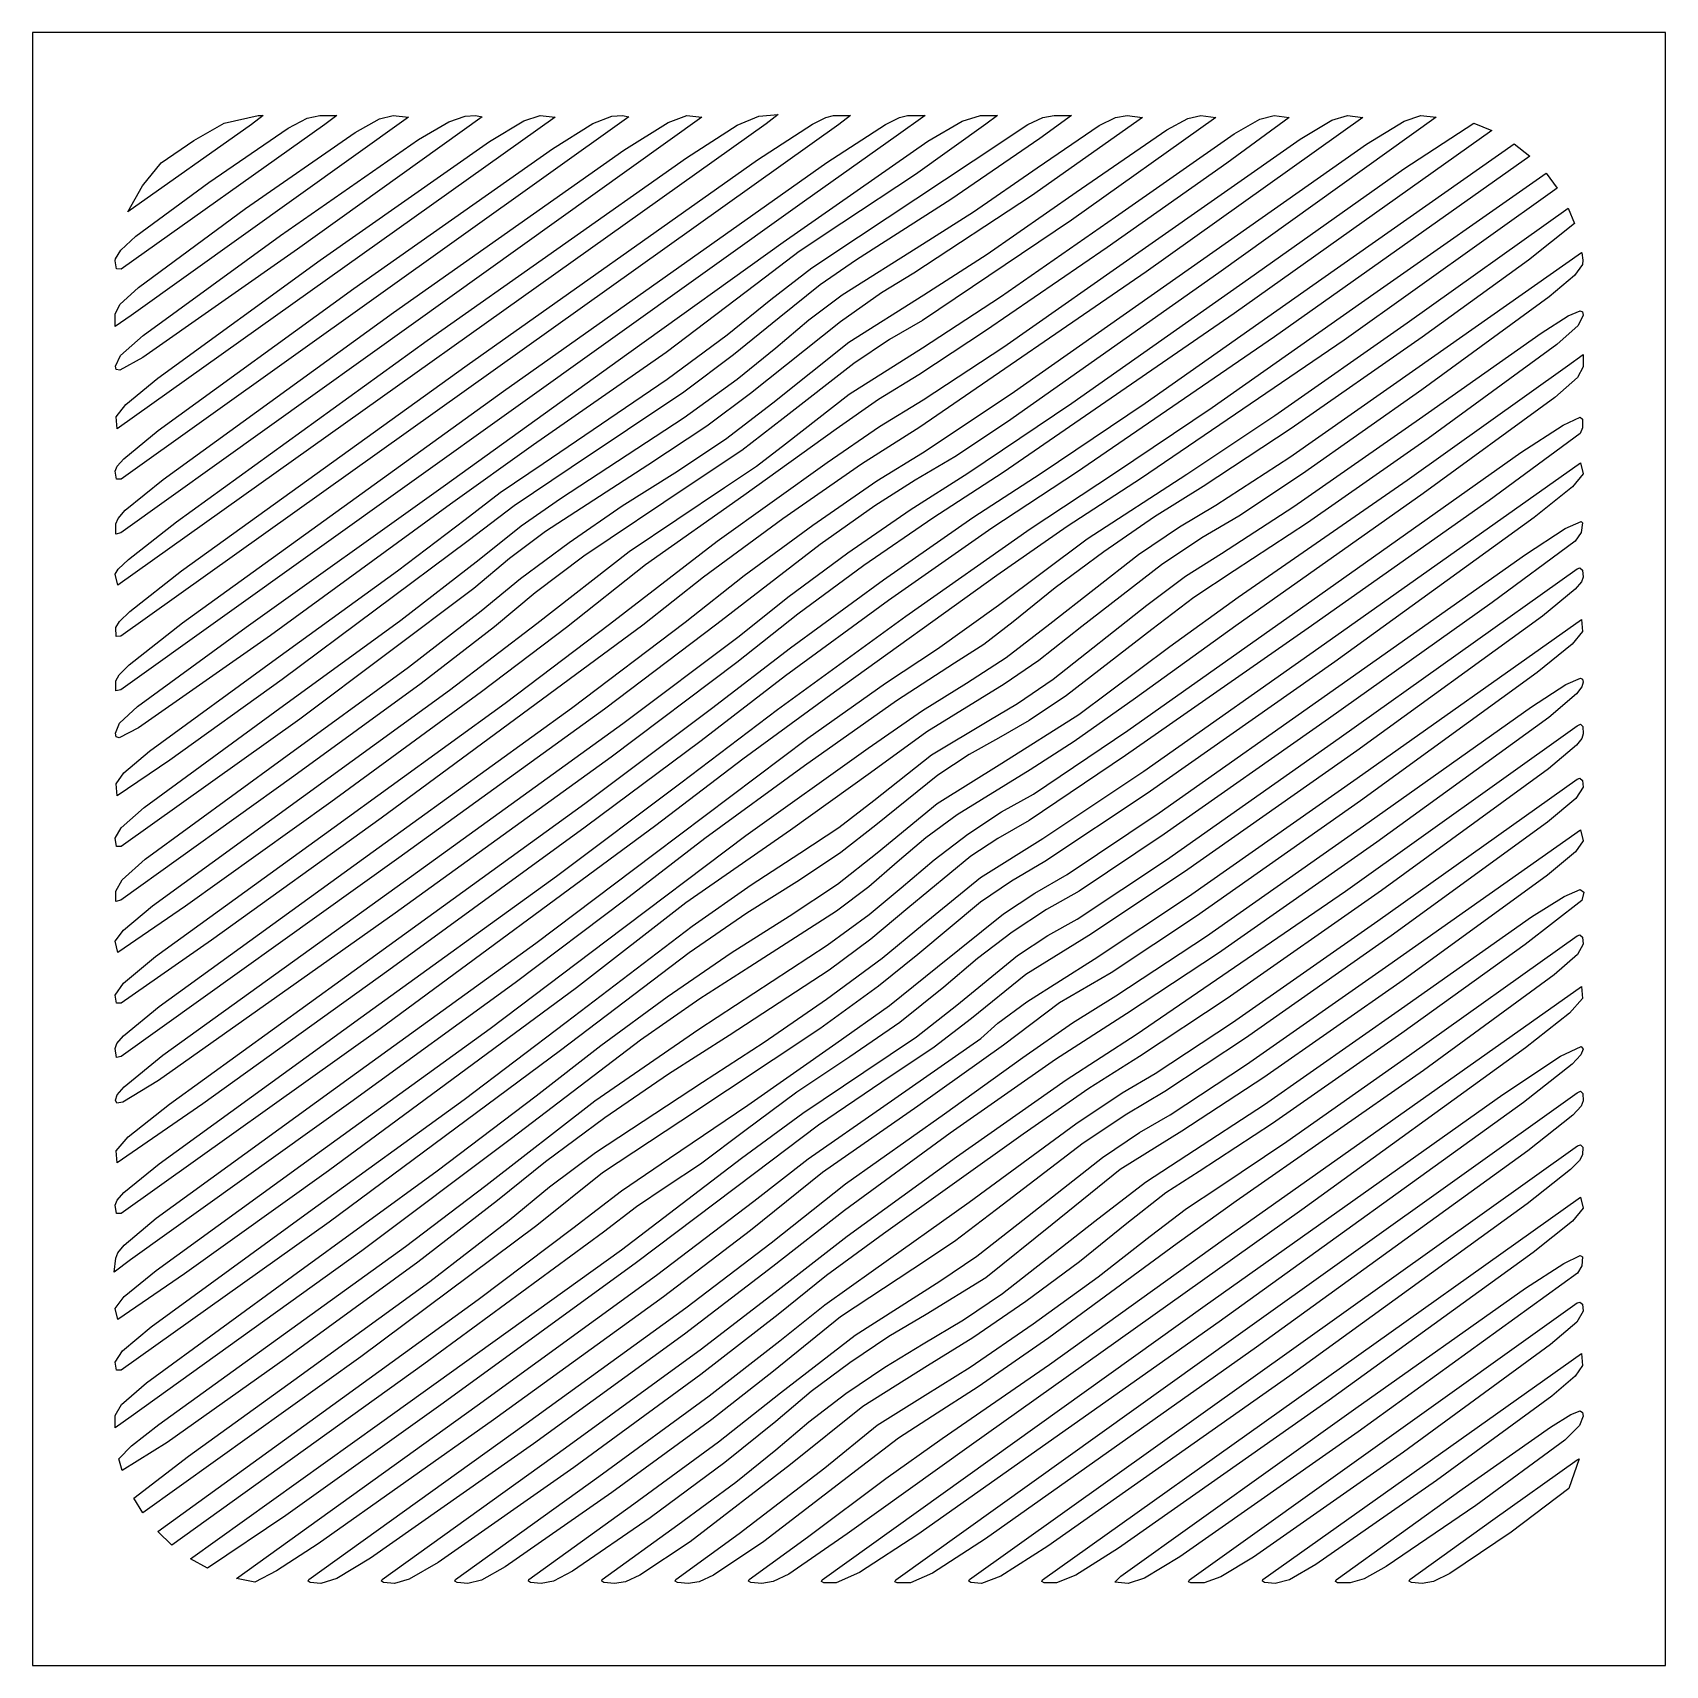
# Model space of a CAD drawing. Extents: x 0 to 100, y 0 to 100.
import ezdxf

# ---------------------------------------------------------------- set-up
doc = ezdxf.new("R2010")
doc.units = 0

msp = doc.modelspace()

# ---------------------------------------------------------------- linework, layer by layer
at = {"layer": 'Calque 1'}
for p, q in [((12.999681, 99.999614), (-0.000552, 99.999614)), ((-0.000552, 99.999614), (-0.000552, 86.999382)), ((86.999207, 99.999614), (12.999681, 99.999614)), ((99.99944, 99.999614), (86.999207, 99.999614)), ((99.99944, 86.999382), (99.99944, 99.999614)), ((32.002112, 94.814396), (5.168633, 75.743756)), ((44.917069, 94.414426), (5.21721, 66.15212)), ((49.378812, 94.379819), (5.402233, 63.025701)), ((36.523809, 94.849136), (5.424961, 72.642261)), ((17.904812, 94.381882), (5.424961, 85.519384)), ((13.408965, 94.383417), (5.835779, 89.016827)), ((23.010417, 94.815454), (6.0244, 82.684403)), ((9.867518, 93.387655), (11.723782, 94.451653)), ((10.794726, 90.830676), (15.639227, 94.144178)), ((11.723782, 94.451653), (13.814094, 94.927585)), ((14.123656, 94.927585), (13.408965, 94.383417)), ((13.814094, 94.927585), (14.123656, 94.927585)), ((13.814094, 94.927585), (13.814094, 94.927585)), ((15.639227, 94.144178), (16.822838, 94.761835)), ((27.531585, 94.849665), (16.216031, 86.729745)), ((16.822838, 94.761835), (17.579322, 94.927585)), ((17.579242, 94.927585), (18.620006, 94.927585)), ((17.579322, 94.927585), (17.579242, 94.927585)), ((18.620006, 94.927585), (17.904812, 94.381882)), ((19.753103, 93.878923), (21.240845, 94.712685)), ((21.240845, 94.712685), (22.081281, 94.927585)), ((22.081281, 94.927585), (23.010417, 94.815454)), ((22.081281, 94.927585), (22.081281, 94.927585)), ((40.995367, 94.813893), (23.334955, 82.189342)), ((23.622854, 93.449482), (25.481439, 94.54682)), ((25.481439, 94.54682), (26.482566, 94.882738)), ((26.482566, 94.882738), (27.125926, 94.920441)), ((27.125926, 94.92097), (27.531585, 94.849665)), ((27.125926, 94.920441), (27.125926, 94.92097)), ((27.984184, 93.338053), (30.083381, 94.60835)), ((30.083381, 94.60835), (31.074536, 94.927585)), ((31.074536, 94.927585), (31.075039, 94.927585)), ((31.075039, 94.927585), (31.075039, 94.927585)), ((31.075039, 94.927585), (32.002112, 94.814396)), ((31.835626, 92.890249), (34.31817, 94.438357)), ((34.31817, 94.438357), (35.474763, 94.882738)), ((35.474763, 94.882738), (36.118653, 94.92097)), ((36.118653, 94.92097), (36.523809, 94.849136)), ((36.118653, 94.92097), (36.118653, 94.92097)), ((36.20874, 92.792291), (38.925438, 94.504168)), ((38.925438, 94.504168), (40.066204, 94.927585)), ((40.046212, 92.335792), (43.155784, 94.329888)), ((40.066204, 94.927585), (40.995367, 94.813893)), ((40.066204, 94.927585), (40.066204, 94.927585)), ((43.155784, 94.329888), (44.466987, 94.882632)), ((44.398348, 92.21976), (47.753712, 94.389769)), ((44.466987, 94.882632), (45.666395, 94.996297)), ((45.666395, 94.996297), (44.917069, 94.414426)), ((47.753712, 94.389769), (48.582272, 94.810523)), ((48.582272, 94.810523), (49.049115, 94.927585)), ((48.645573, 92.047235), (52.231891, 94.374981)), ((49.049115, 94.927585), (50.093503, 94.927585)), ((49.049115, 94.927585), (49.049115, 94.927585)), ((50.093503, 94.927585), (49.378812, 94.379819)), ((52.231891, 94.374981), (53.09185, 94.810022)), ((54.658592, 94.927585), (52.879377, 93.653247)), ((53.09185, 94.810022), (53.575442, 94.927056)), ((53.575442, 94.927585), (54.658592, 94.927585)), ((53.575442, 94.927056), (53.575442, 94.927585)), ((58.371009, 94.384449), (54.074604, 91.308446)), ((54.834943, 93.347865), (56.940381, 94.577665)), ((56.940381, 94.577665), (58.053721, 94.927585)), ((57.610862, 92.155152), (60.945286, 94.380668)), ((58.053721, 94.927585), (59.085701, 94.927585)), ((58.053721, 94.927585), (58.053721, 94.927585)), ((59.085701, 94.927585), (58.371009, 94.384449)), ((60.945286, 94.380668), (61.870872, 94.80913)), ((67.972488, 94.812332), (61.186079, 90.009384)), ((61.522748, 91.722611), (65.32853, 94.307591)), ((63.620812, 94.927585), (61.68761, 93.511642)), ((61.870872, 94.80913), (62.563009, 94.927585)), ((62.563009, 94.927585), (63.620812, 94.927585)), ((62.563009, 94.927585), (62.563009, 94.927585)), ((72.468838, 94.812332), (63.629282, 88.507958)), ((63.920532, 90.226051), (69.458611, 94.051921)), ((65.32853, 94.307591), (66.330084, 94.795242)), ((66.330084, 94.795242), (67.042823, 94.927585)), ((67.042823, 94.927585), (67.972488, 94.812332)), ((67.042823, 94.927585), (67.042823, 94.927585)), ((81.461061, 94.812861), (68.196401, 85.343257)), ((69.458611, 94.051921), (70.748981, 94.746134)), ((70.748981, 94.746134), (71.539199, 94.927585)), ((71.539199, 94.927585), (72.468838, 94.812332)), ((71.539199, 94.927585), (71.539199, 94.927585)), ((85.957411, 94.814396), (72.643516, 85.295626)), ((76.964685, 94.812861), (73.142585, 91.998983)), ((73.593061, 93.795824), (75.172198, 94.696598)), ((75.172198, 94.696598), (76.035549, 94.927056)), ((76.035549, 94.927585), (76.964685, 94.812861)), ((76.035549, 94.927056), (76.035549, 94.927585)), ((77.629767, 93.469964), (79.57943, 94.633707)), ((79.57943, 94.633707), (80.533989, 94.927585)), ((80.533989, 94.927585), (81.461061, 94.812861)), ((80.533989, 94.927585), (80.533989, 94.927585)), ((81.705682, 93.169417), (83.995109, 94.575052)), ((83.989298, 91.660577), (88.272513, 94.452261)), ((83.995109, 94.575052), (85.032403, 94.927585)), ((85.032403, 94.927585), (85.957411, 94.814396)), ((85.032403, 94.927585), (85.032403, 94.927585)), ((88.272513, 94.45279), (89.380454, 93.996993)), ((88.272513, 94.452261), (88.272513, 94.45279)), ((7.871851, 92.024395), (9.867518, 93.387655)), ((13.038945, 89.22045), (19.753103, 93.878923)), ((15.181459, 87.579824), (23.622854, 93.449482)), ((17.611283, 86.068711), (27.984184, 93.338053)), ((45.965585, 87.168371), (54.834943, 93.347865)), ((52.879377, 93.653247), (47.265772, 89.681909)), ((61.68761, 93.511642), (56.227381, 89.777262)), ((66.318844, 88.726923), (73.593061, 93.795824)), ((68.154891, 86.840235), (77.629767, 93.469964)), ((70.21938, 85.110629), (81.705682, 93.169417)), ((89.380454, 93.996993), (73.591821, 82.795316)), ((78.965594, 84.929866), (90.74213, 93.193931)), ((90.74213, 93.193931), (91.707964, 92.427064)), ((90.74213, 93.193931), (90.74213, 93.193931)), ((6.719622, 90.61973), (7.871851, 92.024395)), ((19.662834, 84.326273), (31.835626, 92.890249)), ((22.106099, 82.853392), (36.20874, 92.792291)), ((24.166936, 81.135164), (40.046212, 92.335792)), ((26.602978, 79.643789), (44.398348, 92.21976)), ((28.846245, 78.035601), (48.645573, 92.047235)), ((50.590628, 87.49394), (57.610862, 92.155152)), ((91.707964, 92.427064), (76.056967, 81.376427)), ((54.074604, 91.308446), (49.562776, 88.339362)), ((57.620116, 89.025628), (61.522748, 91.722611)), ((73.142585, 91.998983), (65.802209, 86.843972)), ((74.469244, 84.929337), (83.989298, 91.660577)), ((82.144718, 83.995042), (92.700653, 91.391459)), ((92.700653, 91.391989), (93.379176, 90.469044)), ((92.700653, 91.391459), (92.700653, 91.391989)), ((5.835779, 89.016827), (6.719622, 90.61973)), ((6.328227, 87.526729), (10.794726, 90.830676)), ((61.186079, 90.009384), (53.964062, 85.265649)), ((58.468055, 86.440844), (63.920532, 90.226051)), ((93.379176, 90.469044), (80.333564, 81.170866)), ((47.265772, 89.681909), (5.399111, 59.751989)), ((6.480323, 84.398842), (13.038945, 89.22045)), ((56.227381, 89.777262), (50.45368, 86.085247)), ((54.508732, 87.0428), (57.620116, 89.025628)), ((84.183885, 82.226145), (94.056641, 89.253629)), ((94.056641, 89.253629), (94.436979, 88.319836)), ((94.056641, 89.253629), (94.056641, 89.253629)), ((49.562776, 88.339362), (46.95452, 86.599487)), ((63.629282, 88.507958), (54.507171, 82.367115)), ((59.276266, 83.810832), (66.318844, 88.726923)), ((94.436979, 88.319836), (91.622765, 86.061299)), ((5.397801, 86.67755), (6.328227, 87.526729)), ((6.761475, 81.453189), (15.181459, 87.579824)), ((36.523809, 80.397745), (45.965585, 87.168371)), ((47.722344, 85.585152), (50.590628, 87.49394)), ((49.574051, 83.934707), (54.508732, 87.0428)), ((-0.000552, 86.999382), (-0.000552, 12.999856)), ((5.050311, 86.017011), (5.054545, 86.051143)), ((5.141493, 85.5279), (5.050311, 86.017011)), ((5.054545, 86.051143), (5.064863, 86.136391)), ((5.064863, 86.136391), (5.397801, 86.67755)), ((16.216031, 86.729745), (6.754094, 80.096715)), ((7.67085, 78.839728), (17.611283, 86.068711)), ((46.95452, 86.599487), (44.89278, 85.031043)), ((50.45368, 86.085247), (48.237635, 84.549462)), ((54.576942, 83.942204), (58.468055, 86.440844)), ((65.802209, 86.843972), (58.369784, 81.729591)), ((59.484649, 80.763501), (68.154891, 86.840235)), ((84.707389, 79.398917), (94.860762, 86.534906)), ((91.622765, 86.061299), (85.09958, 81.341962)), ((94.860735, 86.534933), (94.885606, 86.521968)), ((94.860762, 86.534906), (94.860735, 86.534933)), ((94.885606, 86.521968), (94.942968, 86.066197)), ((94.942968, 86.066197), (94.919684, 85.799551)), ((99.99944, 12.999856), (99.99944, 86.999382)), ((5.424961, 85.519384), (5.141493, 85.5279)), ((44.89278, 85.031043), (38.802956, 80.404624)), ((45.216286, 83.647671), (47.722344, 85.585152)), ((53.964062, 85.265649), (51.984792, 84.059911)), ((68.196401, 85.343257), (54.334584, 75.844007)), ((72.643516, 85.295626), (59.709257, 76.16944)), ((59.927002, 77.877224), (70.21938, 85.110629)), ((94.440642, 85.129287), (92.879078, 83.810918)), ((94.919684, 85.799551), (94.440642, 85.129287)), ((5.336921, 83.351882), (6.480323, 84.398842)), ((7.677035, 75.628348), (19.662834, 84.326273)), ((48.237635, 84.549462), (45.712882, 82.540761)), ((51.984792, 84.059911), (49.479919, 82.296981)), ((63.637623, 77.305074), (74.469244, 84.929337)), ((68.132147, 77.305603), (78.965594, 84.929866)), ((5.050311, 82.755206), (5.336921, 83.351882)), ((42.530346, 81.491472), (45.216286, 83.647671)), ((47.536244, 82.400562), (49.574051, 83.934707)), ((49.979514, 81.032565), (54.576942, 83.942204)), ((54.508732, 80.698496), (59.276266, 83.810832)), ((72.249809, 77.035252), (82.144718, 83.995042)), ((92.879078, 83.810918), (85.083097, 78.116828)), ((5.050311, 81.997625), (5.050311, 82.755206)), ((6.0244, 82.684403), (5.050311, 81.997625)), ((23.334955, 82.189342), (5.39964, 69.355532)), ((7.985112, 72.635716), (22.106099, 82.853392)), ((45.712882, 82.540761), (42.929194, 80.267508)), ((49.479919, 82.296981), (43.965708, 77.890397)), ((45.516006, 80.689712), (47.536244, 82.400562)), ((54.507171, 82.367115), (52.484331, 81.198215)), ((73.591821, 82.795316), (59.441247, 73.05255)), ((76.07948, 76.543164), (84.183885, 82.226145)), ((92.384427, 81.601293), (94.038827, 82.659675)), ((94.653138, 82.056925), (93.35841, 80.892571)), ((94.038827, 82.659675), (94.780646, 82.969253)), ((94.960986, 82.701575), (94.653138, 82.056925)), ((94.780646, 82.969782), (94.928244, 82.898603)), ((94.780646, 82.969253), (94.780646, 82.969782)), ((94.928244, 82.898603), (94.960986, 82.701575)), ((5.388543, 80.232721), (6.761475, 81.453189)), ((8.807039, 70.040203), (24.166936, 81.135164)), ((38.863357, 78.779195), (42.530346, 81.491472)), ((45.328946, 77.33644), (49.979514, 81.032565)), ((52.484331, 81.198215), (50.286126, 79.737045)), ((58.369784, 81.729591), (54.271533, 79.037603)), ((76.056967, 81.376427), (63.937597, 73.05464)), ((80.333564, 81.170866), (67.906342, 72.709439)), ((85.09958, 81.341962), (77.085765, 75.74543)), ((84.935777, 76.349519), (92.384427, 81.601293)), ((5.064784, 79.574124), (5.388543, 80.232721)), ((6.754094, 80.096715), (5.345974, 79.333562)), ((25.133299, 72.198767), (36.523809, 80.397745)), ((38.802956, 80.404624), (30.678694, 74.745379)), ((42.929194, 80.267508), (39.888388, 77.986901)), ((43.144088, 78.775134), (45.516006, 80.689712)), ((50.018471, 77.858254), (54.508732, 80.698496)), ((54.544371, 77.510589), (59.484649, 80.763501)), ((93.35841, 80.892571), (85.471664, 75.143894)), ((94.00084, 79.592195), (94.974929, 80.281566)), ((94.974929, 80.281566), (94.974929, 79.525018)), ((5.115527, 79.361122), (5.064784, 79.574124)), ((5.345974, 79.333562), (5.115527, 79.361122)), ((9.123143, 67.029255), (26.602978, 79.643789)), ((50.286126, 79.737045), (45.965585, 76.36079)), ((54.271533, 79.037603), (51.801975, 77.535512)), ((76.989804, 74.004573), (84.707389, 79.398917)), ((84.183885, 72.598341), (94.00084, 79.592195)), ((94.974929, 79.525018), (94.629027, 78.885959)), ((5.697715, 77.227505), (7.67085, 78.839728)), ((9.172329, 63.849907), (28.846245, 78.035601)), ((31.274006, 73.619869), (38.863357, 78.779195)), ((39.895869, 76.418502), (43.144088, 78.775134)), ((85.083097, 78.116828), (77.772216, 72.980121)), ((94.629027, 78.885959), (93.234443, 77.663349)), ((5.10508, 76.476545), (5.697715, 77.227505)), ((39.888388, 77.986901), (32.987075, 73.368727)), ((43.965708, 77.890397), (41.291604, 75.888156)), ((42.441621, 75.110206), (45.328946, 77.33644)), ((46.115445, 74.82134), (50.018471, 77.858254)), ((51.801975, 77.535512), (49.222761, 75.713779)), ((51.874792, 75.869178), (54.544371, 77.510589)), ((54.508203, 74.271511), (59.927002, 77.877224)), ((57.269788, 73.014318), (63.637623, 77.305074)), ((61.759947, 73.014847), (68.132147, 77.305603)), ((66.266139, 73.018445), (72.249809, 77.035252)), ((93.234443, 77.663349), (85.157974, 71.77771)), ((5.168633, 75.743756), (5.10508, 76.476545)), ((32.320431, 71.462883), (39.895869, 76.418502)), ((45.965585, 76.36079), (43.427338, 74.414779)), ((59.709257, 76.16944), (56.473397, 74.028335)), ((70.695312, 72.964709), (76.07948, 76.543164)), ((77.234933, 70.968268), (84.935777, 76.349519)), ((93.738704, 75.967895), (94.781678, 76.44461)), ((94.781678, 76.44461), (94.92532, 76.332982)), ((94.781678, 76.44461), (94.781678, 76.44461)), ((94.92532, 76.332982), (94.922631, 75.799567)), ((5.578691, 73.905292), (7.677035, 75.628348)), ((41.291604, 75.888156), (37.671014, 73.504617)), ((39.341194, 73.046253), (42.441621, 75.110206)), ((49.222761, 75.713779), (43.567802, 71.650472)), ((48.663617, 73.666885), (51.874792, 75.869178)), ((54.334584, 75.844007), (50.755385, 73.569099)), ((77.085765, 75.74543), (71.685963, 72.195777)), ((85.471664, 75.143894), (78.075388, 69.978185)), ((94.77546, 75.441549), (89.203618, 71.352291)), ((91.150458, 74.275638), (93.738704, 75.967895)), ((94.922631, 75.799567), (94.77546, 75.441549)), ((30.678694, 74.745379), (25.582878, 71.110987)), ((43.427338, 74.414779), (40.270859, 72.310395)), ((44.334924, 73.452765), (46.115445, 74.82134)), ((51.702959, 72.547507), (54.508203, 74.271511)), ((56.473397, 74.028335), (54.059153, 72.590985)), ((72.476643, 71.056801), (76.989804, 74.004573)), ((78.828143, 65.564666), (91.150458, 74.275638)), ((5.050311, 73.147641), (5.166369, 73.442598)), ((5.139906, 72.642996), (5.050311, 73.147641)), ((5.166369, 73.442598), (5.578691, 73.905292)), ((28.631592, 71.838412), (31.274006, 73.619869)), ((32.987075, 73.368727), (29.487882, 71.017927)), ((37.671014, 73.504617), (31.414235, 69.448559)), ((36.114017, 71.010934), (39.341194, 73.046253)), ((41.919317, 68.856343), (48.663617, 73.666885)), ((42.368923, 72.142967), (44.334924, 73.452765)), ((50.755385, 73.569099), (45.946376, 70.223959)), ((53.752658, 70.774632), (57.269788, 73.014318)), ((59.441247, 73.05255), (55.136056, 70.271573)), ((57.590599, 70.3071), (61.759947, 73.014847)), ((63.937597, 73.05464), (58.756721, 69.642604)), ((61.093797, 69.599322), (66.266139, 73.018445)), ((79.473144, 62.80877), (94.807607, 73.645798)), ((94.807607, 73.645798), (94.967786, 72.970926)), ((94.807607, 73.645798), (94.807607, 73.645798)), ((5.424961, 72.642261), (5.139906, 72.642996)), ((5.675621, 70.74451), (7.985112, 72.635716)), ((13.082892, 63.585876), (25.133299, 72.198767)), ((40.270859, 72.310395), (33.767462, 67.937595)), ((36.533201, 68.21121), (42.368923, 72.142967)), ((47.781071, 69.840579), (51.702959, 72.547507)), ((54.059153, 72.590985), (51.581719, 71.01288)), ((67.906342, 72.709439), (63.354939, 69.744614)), ((64.589993, 68.988502), (70.695312, 72.964709)), ((71.685963, 72.195777), (68.719187, 70.336554)), ((73.842394, 65.42875), (84.183885, 72.598341)), ((77.772216, 72.980121), (73.874991, 70.384998)), ((94.317555, 72.174835), (91.970738, 70.298109)), ((94.967786, 72.970926), (94.317555, 72.174835)), ((25.582878, 71.110987), (14.567018, 63.067029)), ((26.482037, 70.185979), (28.631592, 71.838412)), ((29.487882, 71.017927), (26.672722, 68.867191)), ((29.928889, 69.801401), (32.320431, 71.462883)), ((32.862006, 68.779892), (36.114017, 71.010934)), ((43.567802, 71.650472), (37.537016, 67.404649)), ((51.581719, 71.01288), (48.242487, 68.659603)), ((70.232106, 69.725764), (72.476643, 71.056801)), ((85.157974, 71.77771), (73.692534, 63.675358)), ((89.203618, 71.352291), (78.13017, 63.51682)), ((5.099921, 69.906923), (5.238244, 70.245176)), ((5.238244, 70.245176), (5.675621, 70.74451)), ((5.868489, 67.737937), (8.807039, 70.040203)), ((22.350183, 67.042144), (26.482037, 70.185979)), ((45.946376, 70.223959), (41.089485, 66.654149)), ((49.9178, 68.129511), (53.752658, 70.774632)), ((55.136056, 70.271573), (50.910089, 67.353866)), ((52.118575, 66.487241), (57.590599, 70.3071)), ((68.719187, 70.336554), (65.601579, 68.200878)), ((73.874991, 70.384998), (71.616755, 69.060771)), ((72.818167, 68.092148), (77.234933, 70.968268)), ((91.970738, 70.298109), (79.755824, 61.4631)), ((93.869049, 69.630162), (94.834065, 70.052761)), ((94.834065, 70.052761), (94.926034, 69.972143)), ((94.834065, 70.052761), (94.834065, 70.052761)), ((5.100179, 69.27409), (5.099921, 69.906923)), ((5.39964, 69.355532), (5.100179, 69.27409)), ((27.345557, 67.7334), (29.928889, 69.801401)), ((31.414235, 69.448559), (29.202965, 67.787124)), ((43.588351, 66.754576), (47.781071, 69.840579)), ((58.756721, 69.642604), (52.426477, 65.217484)), ((53.484988, 64.256922), (61.093797, 69.599322)), ((63.354939, 69.744614), (59.064005, 66.74804)), ((67.73224, 68.029968), (70.232106, 69.725764)), ((71.616755, 69.060771), (69.139127, 67.409686)), ((78.075388, 69.978185), (73.598501, 67.029159)), ((91.428634, 68.047096), (93.869049, 69.630162)), ((94.835686, 69.39381), (94.476455, 68.85076)), ((94.926034, 69.972143), (94.835686, 69.39381)), ((26.672722, 68.867191), (15.287878, 60.390954)), ((29.883104, 66.565756), (32.862006, 68.779892)), ((30.883851, 63.818921), (36.533201, 68.21121)), ((35.321279, 63.776561), (41.919317, 68.856343)), ((48.242487, 68.659603), (41.913655, 63.761057)), ((46.259542, 65.431471), (49.9178, 68.129511)), ((59.154439, 64.928), (64.589993, 68.988502)), ((62.302077, 63.784393), (67.73224, 68.029968)), ((65.601579, 68.200878), (62.618204, 65.991721)), ((70.617646, 66.714332), (72.818167, 68.092148)), ((80.005008, 59.982071), (91.428634, 68.047096)), ((94.476455, 68.85076), (89.400817, 65.100283)), ((5.058064, 66.82596), (5.245673, 67.144406)), ((5.245673, 67.144406), (5.868489, 67.737937)), ((5.961562, 64.554016), (9.123143, 67.029255)), ((14.941694, 61.675375), (22.350183, 67.042144)), ((22.549427, 64.016766), (27.345557, 67.7334)), ((29.202965, 67.787124), (27.019987, 65.956778)), ((33.767462, 67.937595), (30.78159, 65.679824)), ((37.537016, 67.404649), (32.693044, 63.556931)), ((50.910089, 67.353866), (46.871273, 64.376384)), ((69.139127, 67.409686), (64.250784, 63.635565)), ((73.598501, 67.029159), (71.124439, 65.410252)), ((80.022577, 56.780696), (94.608746, 67.160419)), ((94.608746, 67.160419), (94.771518, 67.216246)), ((94.771518, 67.216246), (94.925201, 67.073193)), ((94.771518, 67.216246), (94.771518, 67.216246)), ((94.925201, 67.073193), (94.975141, 66.649351)), ((5.21721, 66.15212), (5.058064, 66.82596)), ((27.475255, 64.581158), (29.883104, 66.565756)), ((41.089485, 66.654149), (37.366638, 63.70523)), ((39.970611, 63.893348), (43.588351, 66.754576)), ((46.422982, 62.326367), (52.118575, 66.487241)), ((59.064005, 66.74804), (49.113197, 59.607924)), ((68.244823, 64.93472), (70.617646, 66.714332)), ((94.865125, 66.358265), (94.474032, 65.910572)), ((94.975141, 66.649351), (94.865125, 66.358265)), ((27.019987, 65.956778), (16.363206, 57.959734)), ((30.78159, 65.679824), (28.280381, 63.597756)), ((43.27221, 63.03303), (46.259542, 65.431471)), ((52.426477, 65.217484), (46.101372, 60.603833)), ((62.618204, 65.991721), (60.054127, 63.912054)), ((67.078396, 57.266477), (78.828143, 65.564666)), ((71.124439, 65.410252), (68.542982, 63.442314)), ((69.646293, 62.410334), (73.842394, 65.42875)), ((89.400817, 65.100283), (79.371884, 57.967522)), ((94.474032, 65.910572), (92.482333, 64.264456)), ((5.310613, 63.927096), (5.961562, 64.554016)), ((14.837819, 58.391345), (22.549427, 64.016766)), ((23.023289, 61.139535), (27.475255, 64.581158)), ((46.871273, 64.376384), (43.127536, 61.416084)), ((45.626078, 58.552686), (53.484988, 64.256922)), ((55.422364, 62.257379), (59.154439, 64.928)), ((62.495368, 60.404897), (68.244823, 64.93472)), ((92.482333, 64.264456), (81.096916, 56.00298)), ((81.114511, 54.345712), (94.856793, 64.054162)), ((94.856793, 64.054162), (94.919843, 63.321399)), ((94.856793, 64.054162), (94.856793, 64.054162)), ((5.102514, 63.575002), (5.310613, 63.927096)), ((5.113715, 63.015187), (5.102514, 63.575002)), ((5.402233, 63.025701), (5.113715, 63.015187)), ((5.909605, 61.283547), (9.172329, 63.849907)), ((6.425009, 58.727332), (13.082892, 63.585876)), ((14.567018, 63.067029), (6.490271, 57.424476)), ((37.366638, 63.70523), (21.341924, 51.887666)), ((28.280381, 63.597756), (23.804761, 60.145986)), ((25.529945, 59.72262), (30.883851, 63.818921)), ((32.693044, 63.556931), (27.492288, 59.620907)), ((28.944928, 58.938628), (35.321279, 63.776561)), ((32.997297, 58.62944), (39.970611, 63.893348)), ((41.913655, 63.761057), (35.019641, 58.555244)), ((36.155909, 57.687127), (43.27221, 63.03303)), ((60.054127, 63.912054), (58.255522, 62.526661)), ((59.630523, 61.725544), (62.302077, 63.784393)), ((64.250784, 63.635565), (61.62026, 61.535623)), ((68.542982, 63.442314), (63.324333, 59.408689)), ((78.13017, 63.51682), (66.941782, 55.71812)), ((73.692534, 63.675358), (67.5477, 59.238963)), ((94.919843, 63.321399), (94.282215, 62.537668)), ((41.582927, 58.595576), (46.422982, 62.326367)), ((52.235201, 60.158209), (55.422364, 62.257379)), ((58.255522, 62.526661), (56.456936, 61.372666)), ((64.077284, 58.234427), (69.646293, 62.410334)), ((68.048976, 54.761944), (79.473144, 62.80877)), ((94.282215, 62.537668), (92.144381, 60.806796)), ((5.288418, 60.658729), (5.909605, 61.283547)), ((7.158519, 55.988127), (14.941694, 61.675375)), ((15.282741, 55.500061), (23.023289, 61.139535)), ((43.127536, 61.416084), (35.433634, 55.632174)), ((56.456936, 61.372666), (52.910527, 59.071687)), ((57.206262, 60.158759), (59.630523, 61.725544)), ((61.62026, 61.535623), (59.505356, 60.089015)), ((79.755824, 61.4631), (68.268536, 53.399404)), ((5.099391, 60.292532), (5.288418, 60.658729)), ((5.10081, 59.677754), (5.099391, 60.292532)), ((5.099391, 60.292532), (5.099391, 60.292532)), ((15.287878, 60.390954), (8.403002, 55.448012)), ((23.804761, 60.145986), (15.990713, 54.464457)), ((46.101372, 60.603833), (40.935915, 56.626206)), ((47.477194, 56.784175), (52.235201, 60.158209)), ((54.507462, 58.48766), (57.206262, 60.158759)), ((59.505356, 60.089015), (54.771023, 57.176452)), ((60.327802, 58.906367), (62.495368, 60.404897)), ((92.144381, 60.806796), (81.336178, 52.952524)), ((91.800724, 58.699316), (93.911848, 60.070629)), ((93.911848, 60.070629), (94.795304, 60.455939)), ((94.795304, 60.455939), (94.929381, 60.392961)), ((94.795304, 60.455939), (94.795304, 60.455939)), ((94.960668, 60.223899), (94.876083, 59.922444)), ((94.929381, 60.392961), (94.960668, 60.223899)), ((5.399111, 59.751989), (5.10081, 59.677754)), ((16.578272, 53.225785), (25.529945, 59.72262)), ((27.492288, 59.620907), (18.254667, 52.876965)), ((49.113197, 59.607924), (43.488189, 55.506361)), ((52.910527, 59.071687), (47.269999, 55.101913)), ((63.324333, 59.408689), (61.038326, 57.873749)), ((67.5477, 59.238963), (63.799931, 56.578336)), ((69.004758, 52.218445), (80.005008, 59.982071)), ((94.565068, 59.512452), (92.863041, 58.055576)), ((94.876083, 59.922444), (94.565068, 59.512452)), ((5.327949, 57.705275), (6.425009, 58.727332)), ((6.827866, 52.541047), (14.837819, 58.391345)), ((18.46033, 51.337535), (28.944928, 58.938628)), ((20.861738, 49.843568), (32.997297, 58.62944)), ((35.019641, 58.555244), (22.435796, 49.454445)), ((33.828511, 52.786511), (41.582927, 58.595576)), ((39.703435, 54.048056), (45.626078, 58.552686)), ((51.175648, 56.177632), (54.507462, 58.48766)), ((58.555503, 57.863316), (60.327802, 58.906367)), ((59.350284, 55.25212), (64.077284, 58.234427)), ((81.861217, 51.670434), (91.800724, 58.699316)), ((92.863041, 58.055576), (82.334053, 50.415226)), ((5.064784, 57.091687), (5.327949, 57.705275)), ((5.106022, 56.870994), (5.064784, 57.091687)), ((6.490271, 57.424476), (5.298602, 56.815962)), ((16.363206, 57.959734), (5.424961, 50.160353)), ((22.829575, 48.075836), (36.155909, 57.687127)), ((54.771023, 57.176452), (51.312067, 54.669694)), ((55.055119, 55.762154), (58.555503, 57.863316)), ((61.038326, 57.873749), (59.154942, 56.792602)), ((61.292799, 53.362839), (67.078396, 57.266477)), ((79.371884, 57.967522), (69.301394, 50.918185)), ((80.414705, 47.425636), (94.600068, 57.543462)), ((94.600068, 57.543462), (94.810385, 57.641649)), ((94.810385, 57.641649), (94.810385, 57.64112)), ((94.810385, 57.64112), (94.810385, 57.64112)), ((94.810385, 57.64112), (94.937362, 57.495156)), ((94.97522, 57.057688), (94.887758, 56.767362)), ((94.937362, 57.495156), (94.97522, 57.057688)), ((5.298602, 56.815962), (5.106022, 56.870994)), ((40.935915, 56.626206), (33.845023, 51.329255)), ((38.050849, 49.686564), (47.477194, 56.784175)), ((43.682049, 50.824985), (51.175648, 56.177632)), ((59.154942, 56.792602), (57.353214, 55.78122)), ((63.799931, 56.578336), (61.103146, 54.850086)), ((69.443649, 49.340542), (80.022577, 56.780696)), ((81.096916, 56.00298), (70.551289, 48.59505)), ((94.56495, 56.357956), (92.850784, 54.900476)), ((94.887758, 56.767362), (94.56495, 56.357956)), ((8.403002, 55.448012), (5.170194, 53.262483)), ((5.588851, 54.664787), (7.158519, 55.988127)), ((6.893922, 49.370189), (15.282741, 55.500061)), ((35.433634, 55.632174), (22.210477, 46.061486)), ((43.488189, 55.506361), (38.172266, 51.432203)), ((47.269999, 55.101913), (41.17506, 50.64126)), ((51.51098, 52.964933), (55.055119, 55.762154)), ((55.39199, 52.784679), (59.350284, 55.25212)), ((57.353214, 55.78122), (55.43718, 54.512068)), ((66.941782, 55.71812), (61.02512, 51.739172)), ((5.10508, 53.994213), (5.588851, 54.664787)), ((15.990713, 54.464457), (5.399111, 46.873729)), ((32.076294, 48.325618), (39.703435, 54.048056)), ((51.312067, 54.669694), (46.41572, 51.154682)), ((55.43718, 54.512068), (51.641711, 51.468901)), ((61.103146, 54.850086), (56.615064, 52.102359)), ((61.880438, 50.633798), (68.048976, 54.761944)), ((70.78395, 47.082412), (81.114511, 54.345712)), ((82.385329, 45.607752), (94.600068, 54.27647)), ((92.850784, 54.900476), (82.610622, 47.460865)), ((94.600068, 54.27647), (94.766967, 54.332271)), ((94.766967, 54.332271), (94.924136, 54.194198)), ((94.766967, 54.332271), (94.766967, 54.332271)), ((94.924136, 54.194198), (94.97522, 53.783473)), ((5.170194, 53.262483), (5.10508, 53.994213)), ((7.346974, 46.513308), (16.578272, 53.225785)), ((59.337099, 52.266526), (61.292799, 53.362839)), ((68.268536, 53.399404), (62.002411, 49.226666)), ((94.521103, 53.096158), (92.783812, 51.639732)), ((94.97522, 53.783473), (94.521103, 53.096158)), ((5.411035, 51.305509), (6.827866, 52.541047)), ((18.254667, 52.876965), (9.368056, 46.501353)), ((21.236891, 43.686959), (33.828511, 52.786511)), ((49.381038, 51.319385), (51.51098, 52.964933)), ((51.728018, 49.755303), (55.39199, 52.784679)), ((56.615064, 52.102359), (54.69873, 50.677212)), ((57.280858, 50.906553), (59.337099, 52.266526)), ((63.368823, 48.428763), (69.004758, 52.218445)), ((81.336178, 52.952524), (71.281641, 45.879258)), ((5.050311, 50.668326), (5.411035, 51.305509)), ((7.533221, 43.407622), (18.46033, 51.337535)), ((21.341924, 51.887666), (10.952551, 44.409937)), ((38.172266, 51.432203), (21.281774, 38.97934)), ((33.845023, 51.329255), (21.823329, 42.584918)), ((46.41572, 51.154682), (40.010219, 46.694104)), ((46.996004, 49.734639), (49.381038, 51.319385)), ((51.641711, 51.468901), (49.499356, 49.781288)), ((61.02512, 51.739172), (59.105536, 50.643739)), ((71.894947, 44.670289), (81.861217, 51.670434)), ((83.067953, 42.898899), (94.81192, 51.164525)), ((92.783812, 51.639732), (83.210061, 44.679145)), ((94.81192, 51.164525), (94.967997, 50.490155)), ((94.81192, 51.164525), (94.81192, 51.164525)), ((5.139906, 50.161947), (5.050311, 50.668326)), ((5.424961, 50.160353), (5.139906, 50.161947)), ((35.134272, 44.380431), (43.682049, 50.824985)), ((41.17506, 50.64126), (36.265417, 46.867644)), ((54.69873, 50.677212), (52.953275, 49.184809)), ((55.206812, 49.341609), (57.280858, 50.906553)), ((59.105536, 50.643739), (57.469208, 49.557352)), ((58.062922, 48.262152), (61.880438, 50.633798)), ((69.301394, 50.918185), (64.101083, 47.417976)), ((82.334053, 50.415226), (72.623321, 43.616994)), ((94.967997, 50.490155), (94.487808, 49.816506)), ((22.435796, 49.454445), (5.424961, 37.29138)), ((5.479002, 48.117399), (6.893922, 49.370189)), ((7.751343, 40.346844), (20.861738, 49.843568)), ((30.810377, 44.240738), (38.050849, 49.686564)), ((44.013896, 47.812779), (46.996004, 49.734639)), ((49.499356, 49.781288), (46.970683, 48.100124)), ((49.305086, 47.85226), (51.728018, 49.755303)), ((52.953275, 49.184809), (51.206274, 47.681943)), ((53.197697, 47.630384), (55.206812, 49.341609)), ((57.469208, 49.557352), (53.609547, 46.372053)), ((62.002411, 49.226666), (59.942224, 48.020202)), ((63.977576, 45.709035), (69.443649, 49.340542)), ((94.487808, 49.816506), (92.772775, 48.389462)), ((5.099391, 47.424088), (5.479002, 48.117399)), ((7.982516, 37.36326), (22.829575, 48.075836)), ((20.108815, 39.669108), (32.076294, 48.325618)), ((46.970683, 48.100124), (43.736718, 46.060175)), ((54.510875, 45.353515), (58.062922, 48.262152)), ((59.942224, 48.020202), (58.060266, 46.746878)), ((61.375671, 47.2959), (63.368823, 48.428763)), ((70.551289, 48.59505), (64.685547, 44.698248)), ((92.772775, 48.389462), (83.936632, 41.95992)), ((5.099689, 46.792634), (5.099391, 47.424088)), ((40.39356, 45.274325), (44.013896, 47.812779)), ((46.332482, 45.88784), (49.305086, 47.85226)), ((51.206274, 47.681943), (49.23383, 46.197227)), ((51.234466, 45.990359), (53.197697, 47.630384)), ((59.464736, 46.032679), (61.375671, 47.2959)), ((64.101083, 47.417976), (62.099969, 46.292308)), ((65.022467, 43.251323), (70.78395, 47.082412)), ((67.583657, 38.643849), (80.414705, 47.425636)), ((82.610622, 47.460865), (73.158444, 40.833901)), ((91.809928, 45.841647), (93.793715, 47.095229)), ((93.793715, 47.095229), (94.772656, 47.514629)), ((94.772656, 47.514629), (94.998342, 47.356795)), ((94.772656, 47.514629), (94.772656, 47.514629)), ((94.998342, 47.356795), (94.879124, 46.850049)), ((5.399111, 46.873729), (5.099689, 46.792634)), ((9.368056, 46.501353), (5.220332, 43.670317)), ((5.557433, 45.032956), (7.346974, 46.513308)), ((22.210477, 46.061486), (7.711702, 35.821634)), ((36.265417, 46.867644), (29.558704, 41.800367)), ((40.010219, 46.694104), (33.309046, 41.493275)), ((43.736718, 46.060175), (40.207657, 43.632591)), ((49.23383, 46.197227), (43.91766, 42.790367)), ((53.609547, 46.372053), (51.342945, 44.487265)), ((58.060266, 46.746878), (54.209621, 43.546386)), ((55.413765, 42.776926), (59.464736, 46.032679)), ((62.099969, 46.292308), (59.996974, 44.898673)), ((94.879124, 46.850049), (91.413328, 44.156601)), ((5.057032, 44.344686), (5.557433, 45.032956)), ((32.680105, 39.389549), (40.39356, 45.274325)), ((42.789309, 43.649068), (46.332482, 45.88784)), ((48.658293, 44.100281), (51.234466, 45.990359)), ((52.025015, 43.311836), (54.510875, 45.353515)), ((62.180818, 44.702774), (63.977576, 45.709035)), ((71.281641, 45.879258), (66.049287, 42.404869)), ((73.495033, 39.372976), (82.385329, 45.607752)), ((83.836382, 40.238596), (91.809928, 45.841647)), ((5.220332, 43.670317), (5.057032, 44.344686)), ((5.057032, 44.344686), (5.057032, 44.344686)), ((10.952551, 44.409937), (5.424961, 40.557842)), ((19.46646, 36.017148), (30.810377, 44.240738)), ((28.0122, 39.015363), (35.134272, 44.380431)), ((40.802089, 38.964761), (48.658293, 44.100281)), ((51.342945, 44.487265), (48.788481, 42.578975)), ((59.996974, 44.898673), (57.873039, 43.294501)), ((60.327365, 43.471218), (62.180818, 44.702774)), ((64.685547, 44.698248), (60.826799, 42.317154)), ((66.349007, 40.99615), (71.894947, 44.670289)), ((83.210061, 44.679145), (74.28441, 38.419624)), ((91.413328, 44.156601), (83.851076, 38.718606)), ((84.334459, 37.377263), (94.600491, 44.675521)), ((94.600491, 44.675521), (94.768951, 44.735475)), ((94.97567, 44.167548), (94.614334, 43.52967)), ((94.768951, 44.735978), (94.925561, 44.596126)), ((94.768951, 44.735475), (94.768951, 44.735978)), ((94.925561, 44.596126), (94.97567, 44.167548)), ((5.562339, 41.783388), (7.533221, 43.407622)), ((8.376989, 34.378936), (21.236891, 43.686959)), ((40.207657, 43.632591), (32.327152, 37.659415)), ((38.858608, 40.949881), (42.789309, 43.649068)), ((48.62983, 40.800018), (52.025015, 43.311836)), ((54.209621, 43.546386), (51.808066, 41.600093)), ((57.873039, 43.294501), (55.809105, 41.537222)), ((56.598197, 40.438065), (60.327365, 43.471218)), ((60.881485, 40.63178), (65.022467, 43.251323)), ((72.623321, 43.616994), (66.986705, 39.900115)), ((94.614334, 43.52967), (93.195579, 42.29175)), ((21.823329, 42.584918), (10.415982, 34.399996)), ((43.91766, 42.790367), (40.856002, 40.828301)), ((48.788481, 42.578975), (42.668643, 38.586487)), ((52.476086, 40.424069), (55.413765, 42.776926)), ((60.826799, 42.317154), (57.506669, 39.618996)), ((66.049287, 42.404869), (62.902228, 40.573277)), ((74.354825, 36.792366), (83.067953, 42.898899)), ((93.195579, 42.29175), (85.177315, 36.430559)), ((5.050311, 41.052903), (5.562339, 41.783388)), ((5.141454, 40.565373), (5.050311, 41.052903)), ((33.309046, 41.493275), (18.116197, 30.293804)), ((29.558704, 41.800367), (19.479372, 34.487514)), ((51.808066, 41.600093), (48.203918, 38.976214)), ((55.809105, 41.537222), (53.109111, 39.372963)), ((72.94395, 26.074621), (94.86145, 41.572862)), ((83.936632, 41.95992), (75.407029, 36.002586)), ((94.86145, 41.572862), (94.920372, 40.84166)), ((94.86145, 41.572862), (94.86145, 41.572862)), ((5.424961, 40.557842), (5.141454, 40.565373)), ((5.569091, 38.553956), (7.751343, 40.346844)), ((34.789894, 37.967396), (38.858608, 40.949881)), ((40.856002, 40.828301), (37.236638, 38.29991)), ((44.802509, 38.158506), (48.62983, 40.800018)), ((49.194, 38.096611), (52.476086, 40.424069)), ((54.128043, 38.501539), (56.598197, 40.438065)), ((59.120509, 39.331307), (60.881485, 40.63178)), ((62.902228, 40.573277), (59.454873, 37.98808)), ((63.686868, 39.351575), (66.349007, 40.99615)), ((73.158444, 40.833901), (67.796037, 37.290454)), ((75.444537, 34.359132), (83.836382, 40.238596)), ((94.920372, 40.84166), (94.131556, 39.949972)), ((7.748807, 30.71674), (20.108815, 39.669108)), ((17.68108, 31.531619), (28.0122, 39.015363)), ((26.420803, 34.658759), (32.680105, 39.389549)), ((53.109111, 39.372963), (50.053895, 37.27651)), ((57.506669, 39.618996), (55.209477, 37.852891)), ((58.082852, 38.398395), (59.120509, 39.331307)), ((60.653752, 37.231028), (63.686868, 39.351575)), ((66.986705, 39.900115), (62.643514, 37.103591)), ((68.746896, 36.247097), (73.495033, 39.372976)), ((94.131556, 39.949972), (91.44224, 37.825771)), ((5.050311, 37.776096), (5.160447, 38.082927)), ((5.160447, 38.082927), (5.569091, 38.553956)), ((21.281774, 38.97934), (5.424961, 27.68019)), ((37.236638, 38.29991), (29.329929, 32.269065)), ((34.439728, 34.574238), (40.802089, 38.964761)), ((42.668643, 38.586487), (38.943302, 36.211205)), ((48.203918, 38.976214), (39.706636, 33.329461)), ((41.020238, 35.727747), (44.802509, 38.158506)), ((43.804683, 34.31699), (49.194, 38.096611)), ((50.912758, 36.339092), (54.128043, 38.501539)), ((52.128702, 34.239468), (58.082852, 38.398395)), ((63.309575, 35.861417), (67.583657, 38.643849)), ((74.28441, 38.419624), (69.346335, 35.151565)), ((83.851076, 38.718606), (75.944292, 33.194788)), ((5.133536, 37.238602), (5.050311, 37.776096)), ((5.424961, 37.29138), (5.133536, 37.238602)), ((5.607983, 35.428051), (7.982516, 37.36326)), ((32.327152, 37.659415), (18.151889, 27.141576)), ((30.832681, 34.878727), (34.789894, 37.967396)), ((50.053895, 37.27651), (46.796296, 35.099835)), ((55.209477, 37.852891), (52.001597, 35.721027)), ((59.454873, 37.98808), (54.209198, 34.244653)), ((55.857682, 33.774384), (60.653752, 37.231028)), ((62.643514, 37.103591), (56.187336, 32.593338)), ((67.796037, 37.290454), (64.688576, 35.338757)), ((76.82012, 32.085273), (84.334459, 37.377263)), ((91.44224, 37.825771), (77.740046, 27.906012)), ((90.051013, 34.954176), (93.581105, 37.304613)), ((93.581105, 37.304613), (94.840812, 37.902302)), ((94.820073, 37.3992), (94.286916, 36.830518)), ((94.960695, 37.741594), (94.820073, 37.3992)), ((94.840812, 37.902302), (94.960695, 37.741594)), ((94.840812, 37.902302), (94.840812, 37.902302)), ((7.57361, 27.379469), (19.46646, 36.017148)), ((38.943302, 36.211205), (35.050409, 33.53016)), ((47.166349, 33.828468), (50.912758, 36.339092)), ((66.729406, 35.055845), (68.746896, 36.247097)), ((69.667751, 33.718054), (74.354825, 36.792366)), ((75.407029, 36.002586), (70.380378, 32.711395)), ((85.177315, 36.430559), (73.711346, 28.426923)), ((94.286916, 36.830518), (91.315723, 34.469536)), ((5.179569, 34.934092), (5.607983, 35.428051)), ((7.711702, 35.821634), (5.517939, 34.495494)), ((34.472626, 31.402668), (41.020238, 35.727747)), ((46.796296, 35.099835), (43.609341, 32.742404)), ((52.001597, 35.721027), (48.121312, 33.09255)), ((56.590914, 31.154159), (63.309575, 35.861417)), ((64.688576, 35.338757), (60.657985, 32.538305)), ((63.895853, 33.162856), (66.729406, 35.055845)), ((69.346335, 35.151565), (67.008407, 33.761078)), ((73.693301, 20.143702), (94.600518, 35.06113)), ((94.600518, 35.06113), (94.810835, 35.159846)), ((94.810835, 35.160349), (94.937864, 35.014385)), ((94.810835, 35.159846), (94.810835, 35.160349)), ((94.937864, 35.014385), (94.975697, 34.576917)), ((5.065287, 34.610519), (5.179569, 34.934092)), ((5.150348, 34.423862), (5.065287, 34.610519)), ((5.065287, 34.610519), (5.065287, 34.610519)), ((5.517939, 34.495494), (5.150348, 34.423862)), ((10.415982, 34.399996), (5.16813, 30.781288)), ((5.849306, 32.372263), (8.376989, 34.378936)), ((19.479372, 34.487514), (5.999079, 24.826636)), ((16.897624, 27.747897), (26.420803, 34.658759)), ((24.779852, 30.286459), (30.832681, 34.878727)), ((27.752247, 29.390164), (34.439728, 34.574238)), ((39.008587, 31.061905), (43.804683, 34.31699)), ((47.495219, 31.014343), (52.128702, 34.239468)), ((54.209198, 34.244653), (48.385157, 30.195052)), ((70.69973, 31.254654), (75.444537, 34.359132)), ((71.820027, 22.036106), (90.051013, 34.954176)), ((91.315723, 34.469536), (72.662883, 21.039792)), ((94.838439, 34.249899), (94.326451, 33.704216)), ((94.975697, 34.576917), (94.838439, 34.249899)), ((35.050409, 33.53016), (31.418534, 30.848759)), ((39.706636, 33.329461), (34.895899, 30.168375)), ((43.419185, 31.055687), (47.166349, 33.828468)), ((48.121312, 33.09255), (44.207749, 30.131711)), ((49.793192, 29.489789), (55.857682, 33.774384)), ((57.356386, 28.362312), (63.895853, 33.162856)), ((67.008407, 33.761078), (64.340534, 31.974131)), ((67.784302, 32.634366), (69.667751, 33.718054)), ((75.944292, 33.194788), (71.444902, 30.243867)), ((94.326451, 33.704216), (91.576992, 31.503451)), ((5.10508, 31.513019), (5.849306, 32.372263)), ((29.329929, 32.269065), (20.165062, 25.381345)), ((43.609341, 32.742404), (40.902981, 30.705581)), ((56.187336, 32.593338), (49.715933, 27.867979)), ((60.657985, 32.538305), (52.11124, 26.43583)), ((65.531991, 31.107), (67.784302, 32.634366)), ((70.380378, 32.711395), (66.611919, 30.366783)), ((72.64423, 29.288352), (76.82012, 32.085273)), ((5.16813, 30.781288), (5.10508, 31.513019)), ((7.558922, 24.184348), (17.68108, 31.531619)), ((31.656747, 29.298462), (34.472626, 31.402668)), ((36.055642, 29.068295), (39.008587, 31.061905)), ((36.061853, 25.449498), (43.419185, 31.055687)), ((44.167453, 28.437771), (47.495219, 31.014343)), ((49.88925, 26.279588), (56.590914, 31.154159)), ((57.37197, 5.259877), (94.623907, 31.810172)), ((64.340534, 31.974131), (59.036382, 27.927205)), ((60.354138, 27.032174), (65.531991, 31.107)), ((68.154984, 29.602293), (70.69973, 31.254654)), ((91.576992, 31.503451), (74.96711, 19.490526)), ((94.623907, 31.810172), (94.805808, 31.880446)), ((94.923627, 31.261374), (94.743684, 30.930091)), ((94.805808, 31.880446), (94.805808, 31.879943)), ((94.805808, 31.879943), (94.805808, 31.879943)), ((94.805808, 31.879943), (94.938963, 31.737862)), ((94.938963, 31.737862), (94.923627, 31.261374)), ((5.591669, 28.953589), (7.748807, 30.71674)), ((18.116197, 30.293804), (9.290564, 23.969533)), ((15.915783, 23.838048), (24.779852, 30.286459)), ((31.418534, 30.848759), (28.476252, 28.472405)), ((34.895899, 30.168375), (30.882899, 26.935019)), ((44.207749, 30.131711), (36.980664, 24.677474)), ((40.902981, 30.705581), (38.800863, 29.299729)), ((48.385157, 30.195052), (43.961766, 26.623922)), ((66.611919, 30.366783), (62.433072, 26.99754)), ((71.444902, 30.243867), (69.399791, 28.937628)), ((94.192796, 30.37502), (91.542031, 28.264638)), ((94.743684, 30.930091), (94.192796, 30.37502)), ((22.830011, 25.657854), (27.752247, 29.390164)), ((29.180149, 27.257493), (31.656747, 29.298462)), ((33.076662, 26.782566), (36.055642, 29.068295)), ((38.800863, 29.299729), (36.980879, 28.089947)), ((45.225255, 25.878751), (49.793192, 29.489789)), ((65.05255, 27.214604), (68.154984, 29.602293)), ((70.669561, 27.983971), (72.64423, 29.288352)), ((5.050311, 28.1861), (5.168992, 28.483497)), ((5.139876, 27.680703), (5.050311, 28.1861)), ((5.050311, 28.1861), (5.050311, 28.1861)), ((5.168992, 28.483497), (5.591669, 28.953589)), ((28.476252, 28.472405), (23.584681, 24.697923)), ((36.980879, 28.089947), (34.953032, 26.524704)), ((38.203342, 23.887764), (44.167453, 28.437771)), ((51.507144, 24.204972), (57.356386, 28.362312)), ((61.853424, 5.239213), (94.808454, 28.683225)), ((69.399791, 28.937628), (67.008506, 27.069374)), ((73.711346, 28.426923), (70.096084, 25.840518)), ((91.542031, 28.264638), (76.991434, 17.74076)), ((94.968659, 28.009385), (94.303733, 27.202199)), ((94.808454, 28.683225), (94.968659, 28.009385)), ((94.808454, 28.683225), (94.808454, 28.683225)), ((5.424961, 27.68019), (5.139876, 27.680703)), ((18.151889, 27.141576), (5.424961, 18.077706)), ((5.603573, 25.729956), (7.57361, 27.379469)), ((7.257992, 20.72852), (16.897624, 27.747897)), ((24.316782, 23.5191), (29.180149, 27.257493)), ((49.715933, 27.867979), (45.327067, 24.426137)), ((59.036382, 27.927205), (56.465598, 25.956383)), ((77.740046, 27.906012), (57.356809, 13.402022)), ((57.832444, 25.055348), (60.354138, 27.032174)), ((59.406263, 22.784469), (65.05255, 27.214604)), ((67.008506, 27.069374), (64.109038, 24.717175)), ((68.4476, 26.279779), (70.669561, 27.983971)), ((94.303733, 27.202199), (91.903961, 25.285519)), ((30.882899, 26.935019), (20.094388, 18.895664)), ((34.953032, 26.524704), (23.95179, 18.441852)), ((27.283714, 22.399683), (33.076662, 26.782566)), ((43.961766, 26.623922), (38.637159, 22.574155)), ((45.666157, 22.995219), (49.88925, 26.279588)), ((52.11124, 26.43583), (48.626956, 23.870122)), ((62.433072, 26.99754), (58.372749, 23.736402)), ((62.273899, 18.417692), (72.94395, 26.074621)), ((65.264041, 23.803118), (68.4476, 26.279779)), ((5.099921, 24.947022), (5.223974, 25.272962)), ((5.223974, 25.272962), (5.603573, 25.729956)), ((20.165062, 25.381345), (6.0244, 15.241694)), ((14.992335, 19.991276), (22.830011, 25.657854)), ((21.236573, 14.811217), (36.061853, 25.449498)), ((40.012997, 21.895979), (45.225255, 25.878751)), ((56.465598, 25.956383), (53.908526, 24.257677)), ((55.558042, 23.523856), (57.832444, 25.055348)), ((70.096084, 25.840518), (62.238779, 20.053235)), ((91.903961, 25.285519), (79.415121, 16.244225)), ((93.772637, 24.620092), (94.777974, 25.09585)), ((94.777974, 25.09585), (94.926802, 25.011633)), ((94.777974, 25.09585), (94.777974, 25.09585)), ((94.926802, 25.011633), (94.880123, 24.470881)), ((4.99967, 24.07784), (5.099921, 24.947022)), ((5.999079, 24.826636), (4.99967, 24.07784)), ((5.602815, 22.585222), (7.558922, 24.184348)), ((23.584681, 24.697923), (15.466203, 18.771707)), ((36.980664, 24.677474), (25.133484, 16.054572)), ((45.327067, 24.426137), (39.927576, 20.281729)), ((48.519721, 22.087075), (51.507144, 24.204972)), ((53.908526, 24.257677), (49.469994, 21.347959)), ((64.109038, 24.717175), (60.829666, 22.280005)), ((94.626553, 24.015319), (81.187615, 14.312029)), ((91.441202, 23.099773), (93.772637, 24.620092)), ((94.880123, 24.470881), (94.626553, 24.015319)), ((9.290564, 23.969533), (5.218295, 21.190128)), ((6.971055, 17.307849), (15.915783, 23.838048)), ((15.991321, 17.465858), (24.316782, 23.5191)), ((27.231548, 15.918127), (38.203342, 23.887764)), ((48.626956, 23.870122), (45.66875, 21.489874)), ((50.374315, 20.232698), (55.558042, 23.523856)), ((58.372749, 23.736402), (54.717276, 21.482651)), ((61.276216, 20.909981), (65.264041, 23.803118)), ((81.037226, 15.750196), (91.441202, 23.099773)), ((5.057587, 21.864524), (5.602815, 22.585222)), ((17.564981, 15.364169), (27.283714, 22.399683)), ((38.637159, 22.574155), (28.229423, 15.032409)), ((40.970447, 19.395095), (45.666157, 22.995219)), ((45.762782, 19.882242), (48.519721, 22.087075)), ((48.364639, 5.239213), (71.820027, 22.036106)), ((57.002663, 21.161701), (59.406263, 22.784469)), ((60.829666, 22.280005), (57.589774, 20.057554)), ((70.845145, 5.227836), (94.600253, 22.193718)), ((94.600253, 22.193718), (94.768713, 22.253672)), ((94.768713, 22.253672), (94.925059, 22.114909)), ((94.768713, 22.253672), (94.768713, 22.253672)), ((94.925059, 22.114909), (94.974903, 21.688312)), ((5.218295, 21.190128), (5.057587, 21.864524)), ((30.2293, 14.810185), (40.012997, 21.895979)), ((45.66875, 21.489874), (40.923126, 17.810825)), ((49.469994, 21.347959), (45.36694, 18.024975)), ((54.717276, 21.482651), (52.436101, 20.140774)), ((72.662883, 21.039792), (54.214503, 8.019315)), ((54.548287, 19.697219), (57.002663, 21.161701)), ((94.569128, 21.019294), (92.974847, 19.654376)), ((94.974903, 21.688312), (94.569128, 21.019294)), ((5.507963, 19.260958), (7.257992, 20.72852)), ((39.927576, 20.281729), (30.678879, 13.560137)), ((45.804137, 16.691212), (50.374315, 20.232698)), ((52.436101, 20.140774), (50.045786, 18.533758)), ((52.861015, 5.227836), (73.693301, 20.143702)), ((57.589774, 20.057554), (54.808743, 18.349512)), ((57.42701, 18.266489), (61.276216, 20.909981)), ((62.238779, 20.053235), (57.914246, 17.063927)), ((5.050311, 18.570677), (5.507963, 19.260958)), ((7.737267, 14.7596), (14.992335, 19.991276)), ((32.627162, 13.331749), (40.970447, 19.395095)), ((41.43645, 16.50388), (45.762782, 19.882242)), ((52.194073, 18.271156), (54.548287, 19.697219)), ((74.96711, 19.490526), (58.354585, 7.740779)), ((75.355968, 5.257813), (94.85502, 19.092091)), ((92.974847, 19.654376), (83.959043, 13.066107)), ((94.85502, 19.092091), (94.919605, 18.359328)), ((94.85502, 19.092091), (94.85502, 19.092091)), ((5.141444, 18.084469), (5.050311, 18.570677)), ((5.050311, 18.570677), (5.050311, 18.570677)), ((5.424961, 18.077706), (5.141444, 18.084469)), ((20.094388, 18.895664), (6.751077, 9.333026)), ((15.466203, 18.771707), (8.236873, 13.644367)), ((23.95179, 18.441852), (8.533494, 7.362597)), ((45.36694, 18.024975), (41.597836, 15.067076)), ((50.045786, 18.533758), (47.690455, 16.764207)), ((49.813121, 16.646362), (52.194073, 18.271156)), ((54.808743, 18.349512), (50.842482, 15.8453)), ((54.659306, 16.538759), (57.42701, 18.266489)), ((55.708325, 13.893987), (62.273899, 18.417692)), ((94.919605, 18.359328), (94.473697, 17.715852)), ((5.431044, 15.977039), (6.971055, 17.307849)), ((9.537586, 12.807699), (15.991321, 17.465858)), ((40.923126, 17.810825), (33.141353, 12.122498)), ((57.914246, 17.063927), (55.108886, 15.268575)), ((76.991434, 17.74076), (62.175299, 7.292261)), ((94.473697, 17.715852), (93.041952, 16.490178)), ((25.133484, 16.054572), (15.504475, 9.185667)), ((34.676146, 11.564413), (41.43645, 16.50388)), ((41.996543, 13.690606), (45.804137, 16.691212)), ((47.690455, 16.764207), (45.514233, 14.934725)), ((47.541881, 14.921133), (49.813121, 16.646362)), ((51.726483, 14.712095), (54.659306, 16.538759)), ((79.415121, 16.244225), (66.515459, 7.176179)), ((93.041952, 16.490178), (85.982706, 11.315838)), ((5.050311, 15.311464), (5.431044, 15.977039)), ((5.050311, 14.554916), (5.050311, 15.311464)), ((6.0244, 15.241694), (5.050311, 14.554916)), ((7.668413, 8.188387), (17.564981, 15.364169)), ((12.487766, 5.315704), (27.231548, 15.918127)), ((28.229423, 15.032409), (17.484108, 7.446047)), ((41.597836, 15.067076), (35.482807, 10.579979)), ((50.842482, 15.8453), (46.415985, 12.299769)), ((55.108886, 15.268575), (53.02838, 13.918045)), ((66.649493, 5.461436), (81.037226, 15.750196)), ((92.959329, 14.589966), (94.201449, 15.3657)), ((94.201449, 15.3657), (94.787843, 15.585863)), ((94.960959, 15.26339), (94.740347, 14.680698)), ((94.787843, 15.585863), (94.931819, 15.494943)), ((94.787843, 15.585863), (94.787843, 15.585863)), ((94.931819, 15.494943), (94.960959, 15.26339)), ((6.063288, 13.437091), (7.737267, 14.7596)), ((9.67501, 6.528023), (21.236573, 14.811217)), ((16.905588, 5.258845), (30.2293, 14.810185)), ((45.514233, 14.934725), (42.390834, 12.43079)), ((45.516799, 13.193768), (47.541881, 14.921133)), ((48.523785, 12.092018), (51.726483, 14.712095)), ((81.187615, 14.312029), (70.255151, 6.6414)), ((87.555731, 10.797017), (92.959329, 14.589966)), ((94.740347, 14.680698), (93.834596, 13.793624)), ((5.277694, 12.649601), (6.063288, 13.437091)), ((8.236873, 13.644367), (5.479227, 11.925622)), ((30.678879, 13.560137), (20.690828, 6.566847)), ((21.401514, 5.258342), (32.627162, 13.331749)), ((36.823819, 9.888016), (41.996543, 13.690606)), ((43.075469, 11.222638), (45.516799, 13.193768)), ((57.356809, 13.402022), (49.887499, 8.052471)), ((53.02838, 13.918045), (50.762396, 12.182982)), ((52.26102, 11.444002), (55.708325, 13.893987)), ((83.959043, 13.066107), (74.768216, 6.623233)), ((93.834596, 13.793624), (88.397025, 9.799142)), ((-0.000552, 12.999856), (-0.000552, -0.000351)), ((5.479227, 11.925622), (5.277694, 12.649601)), ((6.198125, 10.23581), (9.537586, 12.807699)), ((33.141353, 12.122498), (24.828377, 6.30792)), ((42.390834, 12.43079), (37.81291, 9.034841)), ((46.415985, 12.299769), (40.271653, 7.56413)), ((43.268796, 8.073161), (48.523785, 12.092018)), ((50.762396, 12.182982), (44.783957, 7.588948)), ((89.429508, 8.903079), (94.600253, 12.582952)), ((94.724263, 12.658385), (94.09744, 10.834217)), ((94.600253, 12.582952), (94.724263, 12.658385)), ((94.724263, 12.658385), (94.724263, 12.658385)), ((99.99944, -0.000351), (99.99944, 12.999856)), ((25.897891, 5.257813), (34.676146, 11.564413)), ((39.521322, 8.598173), (43.075469, 11.222638)), ((47.465453, 7.843715), (52.26102, 11.444002)), ((85.982706, 11.315838), (78.590921, 6.176386)), ((6.751077, 9.333026), (6.198125, 10.23581)), ((35.482807, 10.579979), (28.949875, 6.039199)), ((79.837342, 5.237678), (87.555731, 10.797017)), ((94.09744, 10.834217), (90.558642, 8.166691)), ((15.504475, 9.185667), (10.716303, 5.956497)), ((30.394241, 5.259374), (36.823819, 9.888016)), ((37.81291, 9.034841), (33.068077, 5.770105)), ((88.397025, 9.799142), (82.90796, 6.048182)), ((8.533494, 7.362597), (7.668413, 8.188387)), ((34.890088, 5.256278), (39.521322, 8.598173)), ((39.386861, 5.256278), (43.268796, 8.073161)), ((49.887499, 8.052471), (46.313948, 5.589613)), ((54.214503, 8.019315), (50.638506, 5.691639)), ((84.348694, 5.256278), (89.429508, 8.903079)), ((90.558642, 8.166691), (86.806164, 5.624995)), ((17.484108, 7.446047), (14.944278, 5.787842)), ((40.271653, 7.56413), (37.196309, 5.524374)), ((44.783957, 7.588948), (41.707066, 5.518279)), ((43.883238, 5.254215), (47.465453, 7.843715)), ((58.354585, 7.740779), (55.107644, 5.642957)), ((62.175299, 7.292261), (59.301214, 5.464125)), ((66.515459, 7.176179), (63.890235, 5.525831)), ((10.716303, 5.956497), (9.67501, 6.528023)), ((20.690828, 6.566847), (18.632526, 5.32241)), ((24.828377, 6.30792), (23.062706, 5.270568)), ((28.949875, 6.039199), (27.485671, 5.217672)), ((70.255151, 6.6414), (68.097945, 5.33322)), ((74.768216, 6.623233), (72.779013, 5.424202)), ((78.590921, 6.176386), (76.972867, 5.246121)), ((82.90796, 6.048182), (81.544831, 5.302656)), ((13.609148, 5.097635), (12.487766, 5.315704)), ((14.944278, 5.787842), (13.609148, 5.097635)), ((16.870407, 5.157188), (16.905588, 5.258845)), ((16.99665, 5.076303), (16.870407, 5.157188)), ((17.654887, 5.003575), (16.99665, 5.076303)), ((18.632526, 5.32241), (17.654887, 5.003575)), ((21.367004, 5.156954), (21.401514, 5.258342)), ((21.494743, 5.076402), (21.367004, 5.156954)), ((22.157031, 5.004078), (21.494743, 5.076402)), ((23.062706, 5.270568), (22.157031, 5.004078)), ((25.864078, 5.156753), (25.897891, 5.257813)), ((25.992595, 5.076174), (25.864078, 5.156753)), ((26.655445, 5.003575), (25.992595, 5.076174)), ((27.485671, 5.217672), (26.655445, 5.003575)), ((30.359702, 5.157434), (30.394241, 5.259374)), ((30.488078, 5.076389), (30.359702, 5.157434)), ((31.154388, 5.003575), (30.488078, 5.076389)), ((31.906792, 5.165047), (31.154388, 5.003575)), ((33.068077, 5.770105), (31.906792, 5.165047)), ((34.856724, 5.156373), (34.890088, 5.256278)), ((34.984713, 5.07622), (34.856724, 5.156373)), ((35.640419, 5.003575), (34.984713, 5.07622)), ((36.309403, 5.118857), (35.640419, 5.003575)), ((37.196309, 5.524374), (36.309403, 5.118857)), ((39.354875, 5.156485), (39.386861, 5.256278)), ((39.486295, 5.076319), (39.354875, 5.156485)), ((40.152723, 5.003575), (39.486295, 5.076319)), ((40.827958, 5.115796), (40.152723, 5.003575)), ((41.707066, 5.518279), (40.827958, 5.115796)), ((43.852749, 5.155357), (43.883238, 5.254215)), ((43.986455, 5.075833), (43.852749, 5.155357)), ((44.656825, 5.003575), (43.986455, 5.075833)), ((45.359156, 5.128062), (44.656825, 5.003575)), ((46.313948, 5.589613), (45.359156, 5.128062)), ((48.319356, 5.130432), (48.364639, 5.239213)), ((48.454732, 5.062306), (48.319356, 5.130432)), ((49.22247, 5.057841), (48.454732, 5.062306)), ((50.638506, 5.691639), (49.22247, 5.057841)), ((52.812333, 5.113457), (52.861015, 5.227836)), ((52.950272, 5.046749), (52.812333, 5.113457)), ((53.760174, 5.060408), (52.950272, 5.046749)), ((55.107644, 5.642957), (53.760174, 5.060408)), ((57.336869, 5.157992), (57.37197, 5.259877)), ((57.463231, 5.076941), (57.336869, 5.157992)), ((58.122301, 5.004078), (57.463231, 5.076941)), ((59.301214, 5.464125), (58.122301, 5.004078)), ((61.808446, 5.130813), (61.853424, 5.239213)), ((61.943991, 5.06303), (61.808446, 5.130813)), ((62.711228, 5.058873), (61.943991, 5.06303)), ((63.890235, 5.525831), (62.711228, 5.058873)), ((66.291321, 5.094962), (66.649493, 5.461436)), ((67.099602, 5.01908), (66.291321, 5.094962)), ((68.097945, 5.33322), (67.099602, 5.01908)), ((70.796902, 5.113908), (70.845145, 5.227836)), ((70.935235, 5.047155), (70.796902, 5.113908)), ((71.744304, 5.060408), (70.935235, 5.047155)), ((72.779013, 5.424202), (71.744304, 5.060408)), ((75.321379, 5.15663), (75.355968, 5.257813)), ((75.448118, 5.076064), (75.321379, 5.15663)), ((76.105796, 5.003575), (75.448118, 5.076064)), ((76.972867, 5.246121), (76.105796, 5.003575)), ((79.79284, 5.129941), (79.837342, 5.237678)), ((79.928507, 5.062333), (79.79284, 5.129941)), ((80.692077, 5.057841), (79.928507, 5.062333)), ((81.544831, 5.302656), (80.692077, 5.057841)), ((84.315437, 5.156061), (84.348694, 5.256278)), ((84.444089, 5.075942), (84.315437, 5.156061)), ((85.103681, 5.003575), (84.444089, 5.075942)), ((85.808304, 5.13776), (85.103681, 5.003575)), ((86.806164, 5.624995), (85.808304, 5.13776)), ((-0.000552, -0.000351), (12.999681, -0.000351)), ((12.999681, -0.000351), (86.999207, -0.000351)), ((86.999207, -0.000351), (99.99944, -0.000351))]:
    msp.add_line(p, q, dxfattribs=at)

doc.saveas('drawing.dxf')
